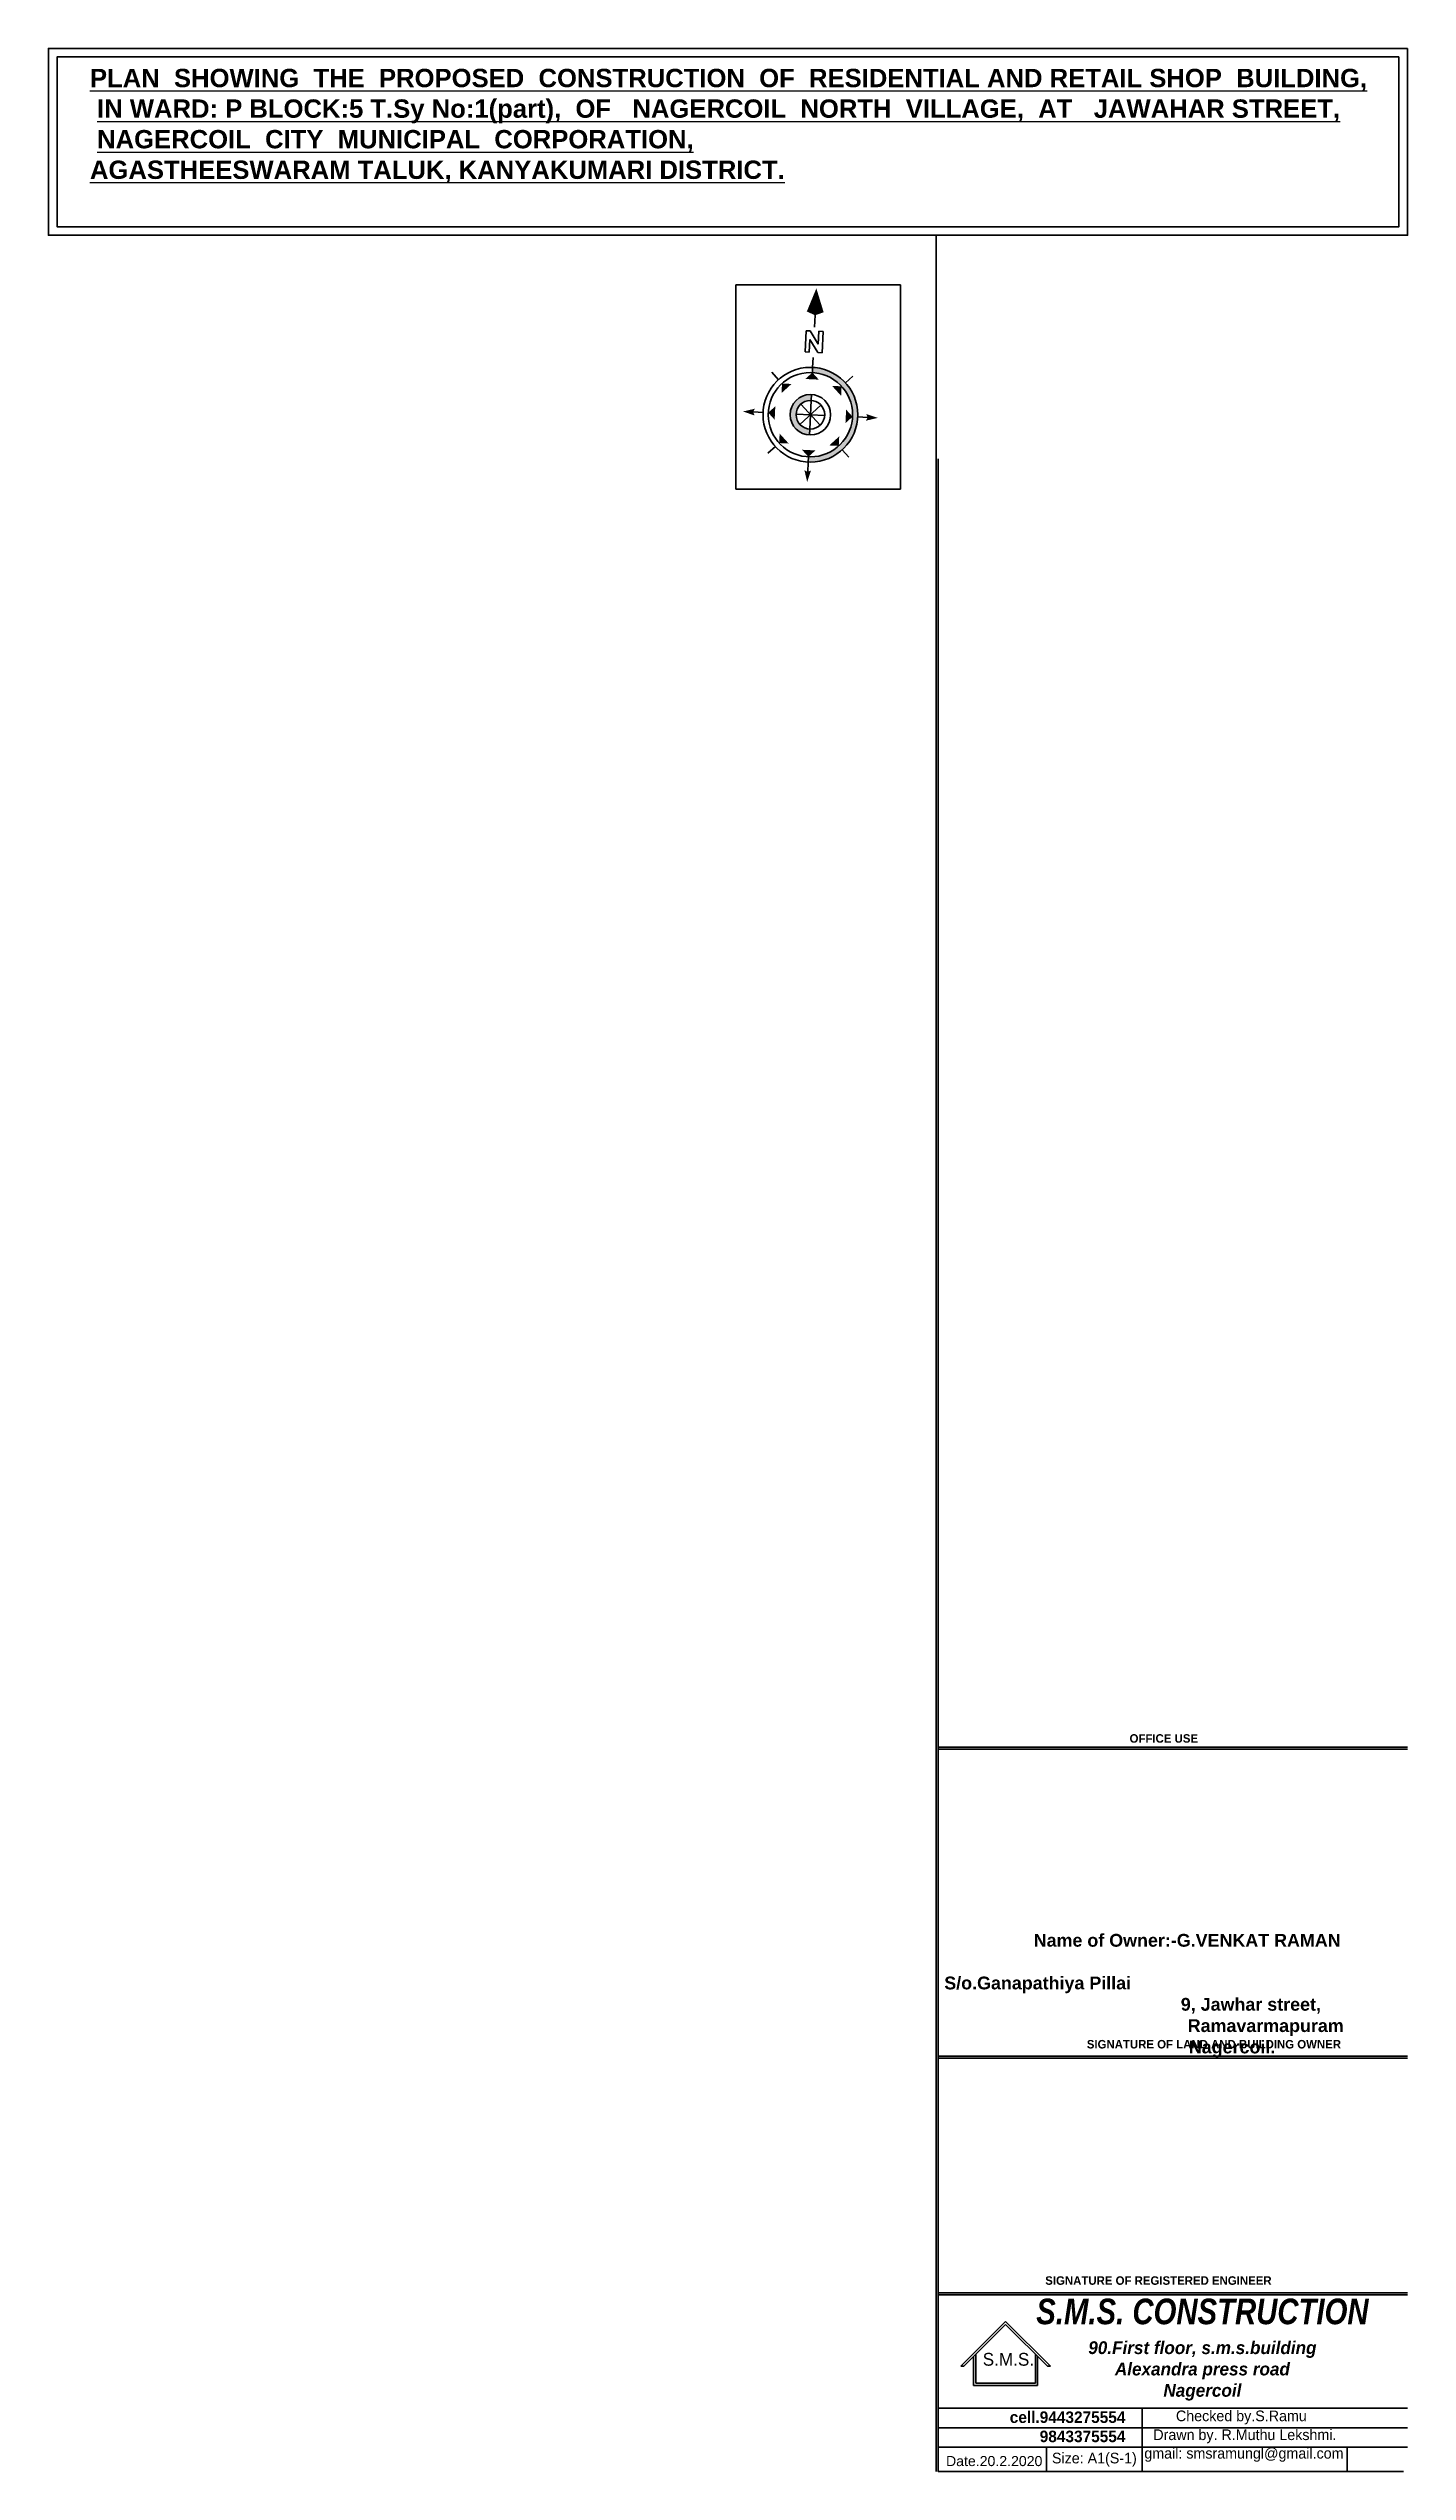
# Model space of a CAD drawing. Header units: metres. Extents: x 5231 to 10794, y 2038 to 4100.
# Drawn here: x 5414.1 to 5445.9, y 2046.1 to 2102.9 of the extents above; entities that cross this region are included whole.
import ezdxf

# ---------------------------------------------------------------- set-up
doc = ezdxf.new("R2010")
doc.units = ezdxf.units.M
doc.styles.add('S.M.S .HEADING', font='arial.ttf')
doc.styles.add('s.m.s1', font='arial.ttf')
doc.styles.add('SMS1', font='arial.ttf', dxfattribs={"height": 0.3})
doc.styles.get("Standard").update_dxf_attribs({"font": 'arial.ttf'})

msp = doc.modelspace()

# ---------------------------------------------------------------- texts
at = {"color": 7, "linetype": 'ByBlock', "lineweight": 35}
msp.add_text('Date.20.2.2020', height=0.2364447, dxfattribs=at).set_placement((5435.11607, 2046.22672))
at = {"color": 7, "lineweight": 30, "insert": (5415.05278, 2102.42111), "char_height": 0.43, "width": 168.1459605, "attachment_point": 1, "style": 'SMS1'}
msp.add_mtext('\\A1;{\\fArial|b1|i0|c0|p34;\\LPLAN  SHOWING  THE  PROPOSED  CONSTRUCTION  OF  RESIDENTIAL AND RETAIL SHOP  BUILDING,  \\P IN WARD: P BLOCK:5 T.Sy No:1(part),  OF   NAGERCOIL  NORTH  VILLAGE,  AT   JAWAHAR STREET, \\P\\pt28.81; NAGERCOIL  CITY  MUNICIPAL  CORPORATION,\\PAGASTHEESWARAM TALUK, KANYAKUMARI DISTRICT.\\P\\fArial|b0|i0|c0|p34;\\P}                                          {\\H0.92308x;   }', dxfattribs=at)
at = {"color": 7, "lineweight": 35}
for s, insert, char_height, width, attachment_point, style in [('{\\fTw Cen MT|b1|i0|c0|p34;OFFICE USE}', (5440.22037, 2063.28196), 0.2, 8.7447, 5, 's.m.s1'), ('{\\fTw Cen MT Condensed Extra Bold|b1|i1|c0|p34;\\H2x;S.M.S. CONSTRUCTION\\fTimes New Roman|b1|i1|c0|p18;\\H0.6665x;\\P\\fTw Cen MT|b1|i1|c0|p34;\\H0.7502x;90.First floor, s.m.s.building\\H2.333x;\\P\\H0.4286x;Alexandra press road\\PNagercoil}', (5441.12483, 2048.95679), 0.3, 8.8366, 5, 'SMS1'), ('{\\fTw Cen MT|b0|i0|c0|p34;S.M.S.}', (5436.57795, 2048.8796), 0.3, 1.72, 2, 'S.M.S .HEADING'), ('{\\fTw Cen MT|b1|i0|c0|p34;cell.9443275554\\P       9843375554     }', (5437.96504, 2047.14522), 0.27, 6.3879156, 5, 'S.M.S .HEADING'), ('{\\fTw Cen MT|b0|i0|c0|p34;Drawn by. R.Muthu Lekshmi.}', (5439.97431, 2047.08639), 0.25, 4.6004189, 1, 'S.M.S .HEADING'), ('{\\fTw Cen MT|b0|i0|c0|p34;Checked by.S.Ramu}', (5440.50493, 2047.52875), 0.25, 4.6004189, 1, 'S.M.S .HEADING'), ('{\\fTw Cen MT|b0|i0|c0|p34;Size: A1(S-1)}', (5437.59917, 2046.53978), 0.25, 3.3548277, 1, 'S.M.S .HEADING'), ('{\\fTw Cen MT|b0|i0|c0|p34;gmail: smsramungl@gmail.com}', (5439.76407, 2046.65243), 0.25, 5.7917945, 1, 'S.M.S .HEADING')]:
    msp.add_mtext(s, dxfattribs=dict(at, insert=insert, char_height=char_height, width=width, attachment_point=attachment_point, style=style))
at = {"color": 7, "lineweight": 30, "insert": (5435.07542, 2058.70147), "char_height": 0.3, "attachment_point": 1, "style": 'SMS1'}
msp.add_mtext_dynamic_manual_height_columns('{\\fArial|b1|i0|c0|p34;                  Name of Owner:-G.VENKAT RAMAN^I^I                           ^I^I^I^I       S/o.Ganapathiya Pillai\\P^I^I                           9, Jawhar street,\\P                                                 Ramavarmapuram\\P^I^I^I^I        Nagercoil.^I^I                                                                                                                                              }', width=10.9569427, gutter_width=0, heights=[2.65259], dxfattribs=at)
at = {"color": 7, "lineweight": 35, "char_height": 0.2, "attachment_point": 8}
for s, insert, width in [('{\\fTw Cen MT|b1|i0|c0|p34;SIGNATURE OF LAND AND BUILDING OWNER}', (5441.39465, 2056.01291), 8.8674), ('{\\fTw Cen MT|b1|i0|c0|p34;SIGNATURE OF REGISTERED ENGINEER}', (5440.09401, 2050.47318), 7.98066)]:
    msp.add_mtext(s, dxfattribs=dict(at, insert=insert, width=width))

# ---------------------------------------------------------------- hatches: boundary and pattern name
at = {"linetype": 'ByBlock', "lineweight": 35}
h = msp.add_hatch(color=7, dxfattribs=at)
h.paths.add_polyline_path([(5431.8906, 2093.32592), (5431.88486, 2093.20458, 1), (5431.98973, 2095.42259), (5431.98399, 2095.30125, -1)])
h.paths.add_polyline_path([(5431.95314, 2094.64881), (5431.95971, 2094.78767, 1), (5431.91488, 2093.83951), (5431.92145, 2093.97836, -1)])

# ---------------------------------------------------------------- linework, layer by layer
at = {"color": 7, "lineweight": 35}
for p, q in [((5434.88537, 2046.09874), (5434.88537, 2098.51948)), ((5434.93537, 2050.28645), (5434.93537, 2093.27711)), ((5434.93536, 2050.24354), (5445.93236, 2050.24354)), ((5435.46155, 2048.56754), (5436.51155, 2049.61754)), ((5435.53226, 2048.56754), (5436.51155, 2049.54683)), ((5436.51155, 2049.61754), (5437.56155, 2048.56754)), ((5436.51155, 2049.54683), (5437.49084, 2048.56754)), ((5435.76155, 2048.11754), (5435.76155, 2048.79683)), ((5435.81155, 2048.16754), (5435.81155, 2048.84683)), ((5437.21155, 2048.16754), (5437.21155, 2048.84683)), ((5437.26155, 2048.11754), (5437.26155, 2048.79683)), ((5435.46155, 2048.56754), (5435.53226, 2048.56754)), ((5437.49084, 2048.56754), (5437.56155, 2048.56754)), ((5435.76155, 2048.11754), (5437.26155, 2048.11754)), ((5435.81155, 2048.16754), (5437.21155, 2048.16754)), ((5434.93536, 2047.58229), (5445.93236, 2047.58229)), ((5434.93536, 2047.12572), (5445.93236, 2047.12572)), ((5439.71612, 2047.58229), (5439.71612, 2046.09874)), ((5434.93536, 2046.67098), (5445.93236, 2046.67098)), ((5435.84119, 2046.67098), (5444.38416, 2046.67098)), ((5437.47224, 2046.67098), (5437.47224, 2046.09874)), ((5439.71612, 2046.67098), (5439.71612, 2046.09874)), ((5444.51887, 2046.67098), (5444.51887, 2046.09874))]:
    msp.add_line(p, q, dxfattribs=at)
at = {"color": 7, "linetype": 'ByBlock', "lineweight": 35}
for p, q in [((5432.03442, 2096.36793), (5432.04749, 2096.64448)), ((5431.81184, 2095.78512), (5431.83537, 2096.28291)), ((5431.83537, 2096.28291), (5431.93493, 2096.2782)), ((5431.92551, 2096.07909), (5431.91139, 2095.78042)), ((5432.11051, 2095.771), (5431.92551, 2096.07909)), ((5431.93493, 2096.2782), (5432.11992, 2095.97012)), ((5432.11992, 2095.97012), (5432.13404, 2096.26879)), ((5432.13404, 2096.26879), (5432.2336, 2096.26408)), ((5432.2336, 2096.26408), (5432.21006, 2095.7663)), ((5431.91139, 2095.78042), (5431.81184, 2095.78512)), ((5431.98973, 2095.42259), (5431.98399, 2095.30125)), ((5431.98973, 2095.42259), (5432.0008, 2095.65681)), ((5432.21006, 2095.7663), (5432.11051, 2095.771)), ((5431.19018, 2095.13485), (5431.03239, 2095.3083)), ((5431.95314, 2094.64881), (5431.95971, 2094.78767)), ((5432.75855, 2095.0607), (5432.932, 2095.21849)), ((5430.82829, 2094.36602), (5430.59407, 2094.37709)), ((5431.60207, 2094.32944), (5432.27252, 2094.29774)), ((5432.27252, 2094.29774), (5431.60207, 2094.32944)), ((5431.68905, 2094.08775), (5432.18554, 2094.53942)), ((5432.18554, 2094.53942), (5431.68905, 2094.08775)), ((5432.16313, 2094.06534), (5431.71146, 2094.56183)), ((5431.71146, 2094.56183), (5432.16313, 2094.06534)), ((5431.92145, 2093.97836), (5431.95314, 2094.64881)), ((5431.95314, 2094.64881), (5431.92145, 2093.97836)), ((5433.0463, 2094.26116), (5433.28052, 2094.25008)), ((5431.92145, 2093.97836), (5431.91488, 2093.83951)), ((5431.11603, 2093.56648), (5430.94258, 2093.40869)), ((5431.88486, 2093.20458), (5431.87379, 2092.97036)), ((5431.88486, 2093.20458), (5431.8906, 2093.32592)), ((5432.6844, 2093.49233), (5432.84219, 2093.31888))]:
    msp.add_line(p, q, dxfattribs=at)
at = {"color": 7, "lineweight": 35}
for points in [[(5445.93236, 2102.89874), (5414.08039, 2102.89874), (5414.08039, 2098.51948), (5445.93236, 2098.51948)], [(5445.73236, 2102.69874), (5414.28039, 2102.69874), (5414.28039, 2098.71948), (5445.73236, 2098.71948)], [(5430.19066, 2097.35638), (5434.04863, 2097.35638), (5434.04863, 2092.56975), (5430.19066, 2092.56975)]]:
    msp.add_lwpolyline(points, close=True, dxfattribs=at)
for points in [[(5445.93236, 2063.08042), (5434.93537, 2063.08042)], [(5445.93236, 2063.03042), (5434.93537, 2063.03042)], [(5445.93236, 2055.83645), (5434.93537, 2055.83645)], [(5445.93236, 2055.78645), (5434.93537, 2055.78645)], [(5445.93236, 2050.28645), (5434.93537, 2050.28645), (5434.93537, 2046.09874), (5445.83536, 2046.09874)]]:
    msp.add_lwpolyline(points, dxfattribs=at)
at = {"color": 7, "linetype": 'ByBlock', "lineweight": 35}
for radius in [1.11024, 0.98877, 0.47461, 0.3356]:
    msp.add_circle((5431.93729, 2094.31359), radius, dxfattribs=at)
for points in [[(5432.07738, 2097.27659), (5431.8537, 2096.73283), (5432.04749, 2096.64448)], [(5432.04749, 2096.64448), (5432.24876, 2096.71415), (5432.07738, 2097.27659)], [(5431.27193, 2095.04499), (5431.49541, 2095.03442), (5431.26136, 2094.82151)], [(5431.98399, 2095.30125), (5432.13454, 2095.13576), (5431.81849, 2095.1507)], [(5432.6687, 2094.97895), (5432.65813, 2094.75547), (5432.44521, 2094.98952)], [(5430.35703, 2094.3883), (5430.63731, 2094.45424), (5430.59407, 2094.37709)], [(5430.62984, 2094.29621), (5430.59407, 2094.37709), (5430.35703, 2094.3883)], [(5430.94963, 2094.36028), (5431.11513, 2094.51084), (5431.10018, 2094.19478)], [(5432.92496, 2094.26689), (5432.75946, 2094.11634), (5432.7744, 2094.43239)], [(5433.51756, 2094.23888), (5433.23728, 2094.17294), (5433.28052, 2094.25008)], [(5433.24475, 2094.33096), (5433.28052, 2094.25008), (5433.51756, 2094.23888)], [(5431.20589, 2093.64822), (5431.21646, 2093.8717), (5431.42937, 2093.63765)], [(5432.60266, 2093.58218), (5432.37918, 2093.59275), (5432.61323, 2093.80567)], [(5431.8906, 2093.32592), (5431.74004, 2093.49142), (5432.0561, 2093.47648)], [(5431.86258, 2092.73332), (5431.79664, 2093.0136), (5431.87379, 2092.97036)], [(5431.95323, 2093.00659), (5431.87235, 2092.97082), (5431.86114, 2092.73378)]]:
    msp.add_solid(points, dxfattribs=at)

msp.set_redraw_order([(e.dxf.handle, doc.entitydb.next_handle()) for e in msp.query("TEXT MTEXT ATTDEF DIMENSION ARC_DIMENSION")])  # texts and dimensions are drawn at this point

doc.saveas('drawing.dxf')
